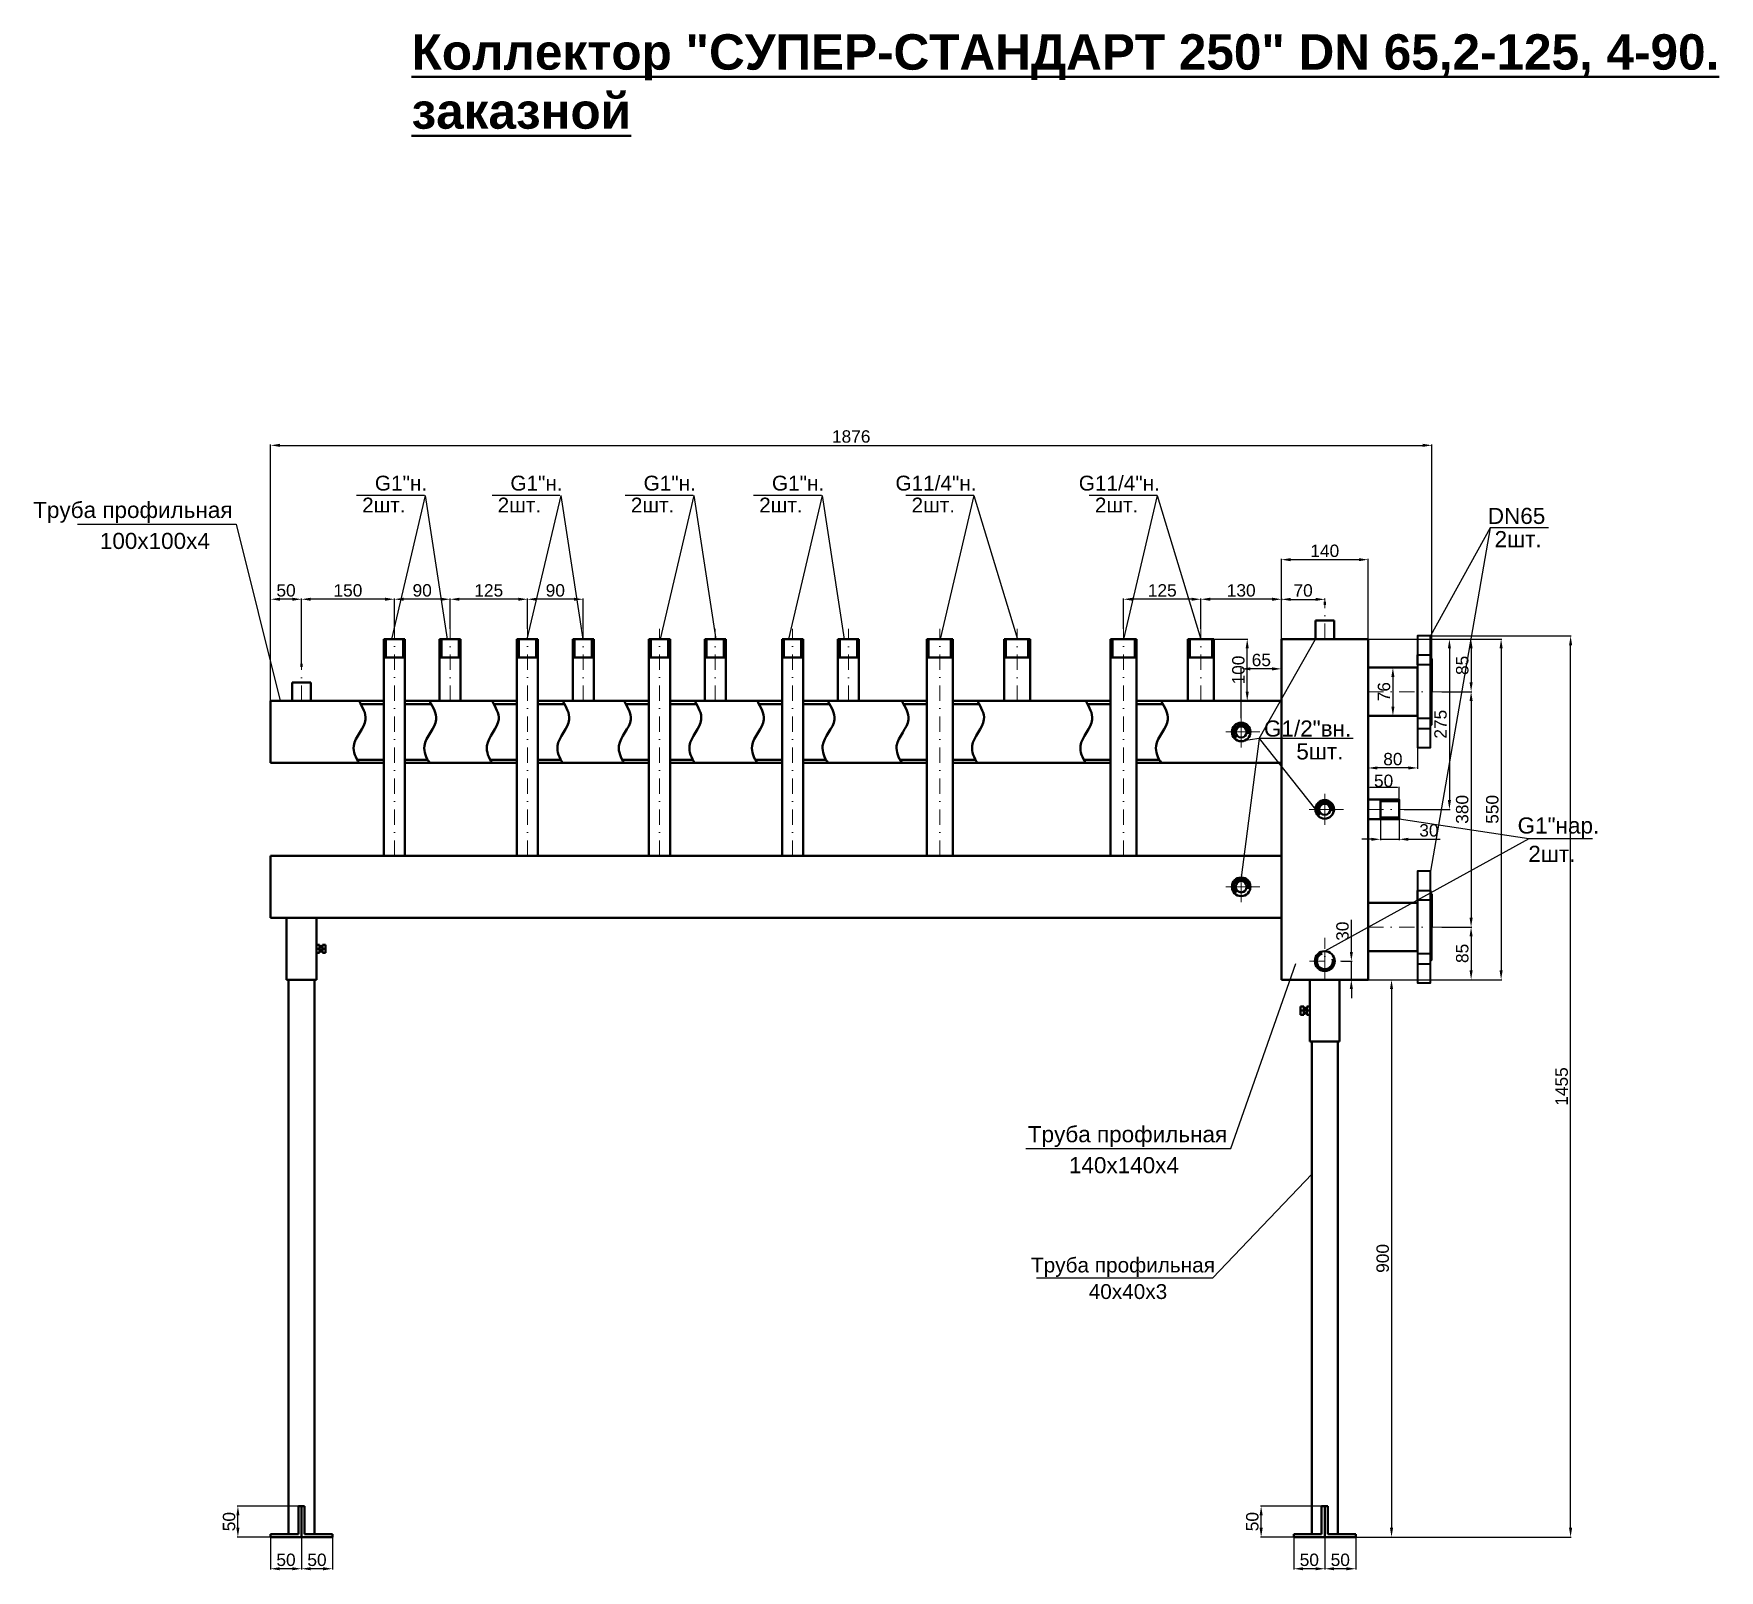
# Model space of a CAD drawing. Header units: millimetres. Extents: x -9232 to 2878, y -11520 to -3112.
# Drawn here: x -4855 to -2133, y -8367 to -5886 of the extents above; entities that cross this region are included whole.
import ezdxf

# ---------------------------------------------------------------- set-up
doc = ezdxf.new("R2010")
doc.units = ezdxf.units.MM
doc.header["$LTSCALE"] = 99.9
doc.linetypes.add('DASHDOT2', pattern=[0.5, 0.25, -0.125, 0, -0.125])
for name, color, linetype, lineweight in [('осевой', 10, 'DASHDOT2', 15), ('основной', 7, 'Continuous', 50), ('размерный', 160, 'Continuous', 25), ('Тело', 7, 'Continuous', 50), ('Фланец', 7, 'Continuous', 40)]:
    doc.layers.add(name, color=color, linetype=linetype, lineweight=lineweight)
doc.styles.get("Standard").update_dxf_attribs({"font": 'arial.ttf', "height": 20})
doc.dimstyles.new('ISO-25', dxfattribs={"dimtxt": 2.5, "dimasz": 2.5, "dimexe": 1.25, "dimexo": 0.625, "dimtad": 1, "dimtxsty": 'Standard', "dimcen": 2.5, "dimadec": 0, "dimazin": 0, "dimtfac": 1, "dimtmove": 0, "dimatfit": 3, "dimfxl": 1, "dimarcsym": 0})
doc.dimstyles.new('Копия ISO-25', dxfattribs={"dimtxt": 20, "dimasz": 15, "dimexe": 1.249, "dimexo": 0, "dimgap": 4, "dimtad": 1, "dimdec": 0, "dimtxsty": 'Standard', "dimcen": 0, "dimclrd": 256, "dimclre": 256, "dimclrt": 256, "dimadec": 0, "dimazin": 0, "dimtfac": 1, "dimtdec": 0, "dimtmove": 0, "dimatfit": 3, "dimfxl": 1, "dimlwd": -1, "dimlwe": -1, "dimarcsym": 0})

msp = doc.modelspace()

# ---------------------------------------------------------------- texts
at = {"layer": 'основной', "insert": (-4244.709, -5887.34), "char_height": 57.2, "width": 2251.65213, "attachment_point": 1}
msp.add_mtext('{\\fArial|b1|i0|c204|p34;\\LКоллектор "СУПЕР-СТАНДАРТ 250" DN 65,2-125, 4-90.\\Pзаказной                                    }', dxfattribs=at)
at = {"layer": 'размерный', "attachment_point": 3}
for s, insert, char_height, width in [('G1"н.', (-4219.612, -6600.112), 24, 173.12394), ('G1"н.', (-4000.758, -6600.112), 24, 173.12394), ('G1"н.', (-3785.582, -6600.112), 24, 173.12394), ('G1"н.', (-3578.32, -6600.112), 24, 173.12394), ('G11/4"н.', (-3332.18, -6600.112), 24, 173.12394), ('G11/4"н.', (-3036.084, -6600.112), 24, 173.12394), ('Труба профильная', (-4534.01, -6642.401), 26, 522.73389), ('2шт{\\fArial|b0|i0|c238|p34;.}', (-4254.434, -6635.522), 24, 173.12394), ('2шт{\\fArial|b0|i0|c238|p34;.}', (-4035.58, -6635.522), 24, 173.12394), ('2шт{\\fArial|b0|i0|c238|p34;.}', (-3820.404, -6635.522), 24, 173.12394), ('2шт{\\fArial|b0|i0|c238|p34;.}', (-3613.142, -6635.522), 24, 173.12394), ('2шт{\\fArial|b0|i0|c238|p34;.}', (-3367.002, -6635.522), 24, 173.12394), ('2шт{\\fArial|b0|i0|c238|p34;.}', (-3070.906, -6635.522), 24, 173.12394), ('DN65', (-2413.635, -6652.023), 26, 125.69273), ('100х100х4', (-4570.57, -6692.428), 26, 342.00142), ('2шт.', (-2419.508, -6689.512), 26, 101.97712), ('G1/2"вн.', (-2727.033, -6995.347), 26, 173.12394), ('5шт.', (-2739.693, -7032.328), 26, 101.97712), ('G1"нар.', (-2326.496, -7151.86), 26, 173.12394), ('2шт.', (-2365.047, -7197.685), 26, 101.97712), ('Труба профильная', (-2927.516, -7650.299), 26, 522.73389), ('140х140х4', (-3005.37, -7700.326), 26, 342.00142), ('Труба профильная', (-2947.204, -7862.57), 24, 571.00455), ('40х40х3', (-3024.337, -7905.44), 24, 249.97898)]:
    msp.add_mtext(s, dxfattribs=dict(at, insert=insert, char_height=char_height, width=width))

# ---------------------------------------------------------------- blocks, each defined once
blk = doc.blocks.new('*D31')
at = {"layer": 'Defpoints', "color": 0, "transparency": 16777216}
for p in [(-2699.8, -7103.8), (-2699.8, -7122.9), (-2649.8, -7122.9)]:
    blk.add_point(p, dxfattribs=at)
at = {"layer": 'размерный', "color": 0, "lineweight": -2, "transparency": 16777216}
for p, q in [((-2699.8, -7122.3), (-2699.8, -7102.5)), ((-2652.3, -7103.8), (-2697.3, -7103.8)), ((-2649.8, -7122.3), (-2649.8, -7102.5))]:
    blk.add_line(p, q, dxfattribs=at)
at = {"layer": 'размерный', "color": 0, "transparency": 16777216}
for points in [[(-2697.3, -7103.4), (-2697.3, -7104.2), (-2699.8, -7103.8)], [(-2652.3, -7103.4), (-2652.3, -7104.2), (-2649.8, -7103.8)]]:
    blk.add_solid(points, dxfattribs=at)
at = {"layer": 'размерный', "color": 0, "transparency": 16777216, "insert": (-2674.8, -7092.9), "char_height": 20, "attachment_point": 5}
blk.add_mtext('50', dxfattribs=at)
blk = doc.blocks.new('*D32')
at = {"layer": 'Defpoints', "color": 0, "transparency": 16777216}
for p in [(-2769.8, -8313.9), (-2719.8, -8313.9), (-2769.8, -8365)]:
    blk.add_point(p, dxfattribs=at)
at = {"layer": 'размерный', "transparency": 16777216}
for p, q in [((-2769.8, -8313.9), (-2769.8, -8366.2)), ((-2719.8, -8313.9), (-2719.8, -8366.2)), ((-2734.8, -8365), (-2754.8, -8365))]:
    blk.add_line(p, q, dxfattribs=at)
for points in [[(-2754.8, -8362.5), (-2754.8, -8367.5), (-2769.8, -8365)], [(-2734.8, -8362.5), (-2734.8, -8367.5), (-2719.8, -8365)]]:
    blk.add_solid(points, dxfattribs=at)
at = {"layer": 'размерный', "transparency": 16777216, "insert": (-2744.8, -8350.7), "char_height": 20, "attachment_point": 5}
blk.add_mtext('50', dxfattribs=at)
blk = doc.blocks.new('*D33')
at = {"layer": 'Defpoints', "color": 0, "transparency": 16777216}
for p in [(-2819.8, -8313.9), (-2769.8, -8313.9), (-2819.8, -8365)]:
    blk.add_point(p, dxfattribs=at)
at = {"layer": 'размерный', "transparency": 16777216}
for p, q in [((-2819.8, -8313.9), (-2819.8, -8366.2)), ((-2769.8, -8313.9), (-2769.8, -8366.2)), ((-2784.8, -8365), (-2804.8, -8365))]:
    blk.add_line(p, q, dxfattribs=at)
for points in [[(-2804.8, -8362.5), (-2804.8, -8367.5), (-2819.8, -8365)], [(-2784.8, -8362.5), (-2784.8, -8367.5), (-2769.8, -8365)]]:
    blk.add_solid(points, dxfattribs=at)
at = {"layer": 'размерный', "transparency": 16777216, "insert": (-2794.8, -8350.7), "char_height": 20, "attachment_point": 5}
blk.add_mtext('50', dxfattribs=at)
blk = doc.blocks.new('*D34')
at = {"layer": 'Defpoints', "color": 0, "transparency": 16777216}
for p in [(-2872.6, -8263.9), (-2774.8, -8263.9), (-2819.8, -8313.9)]:
    blk.add_point(p, dxfattribs=at)
at = {"layer": 'размерный', "transparency": 16777216}
for p, q in [((-2774.8, -8263.9), (-2873.8, -8263.9)), ((-2872.6, -8298.9), (-2872.6, -8278.9)), ((-2819.8, -8313.9), (-2873.8, -8313.9))]:
    blk.add_line(p, q, dxfattribs=at)
for points in [[(-2875.1, -8278.9), (-2870.1, -8278.9), (-2872.6, -8263.9)], [(-2875.1, -8298.9), (-2870.1, -8298.9), (-2872.6, -8313.9)]]:
    blk.add_solid(points, dxfattribs=at)
at = {"layer": 'размерный', "transparency": 16777216, "insert": (-2886.8, -8288.9), "char_height": 20, "attachment_point": 5, "rotation": 90}
blk.add_mtext('50', dxfattribs=at)
blk = doc.blocks.new('*D35')
at = {"layer": 'Defpoints', "color": 0, "transparency": 16777216}
for p in [(-4422.6, -8313.9), (-4372.6, -8313.9), (-4422.6, -8365)]:
    blk.add_point(p, dxfattribs=at)
at = {"layer": 'размерный', "transparency": 16777216}
for p, q in [((-4422.6, -8313.9), (-4422.6, -8366.2)), ((-4372.6, -8313.9), (-4372.6, -8366.2)), ((-4387.6, -8365), (-4407.6, -8365))]:
    blk.add_line(p, q, dxfattribs=at)
for points in [[(-4407.6, -8362.5), (-4407.6, -8367.5), (-4422.6, -8365)], [(-4387.6, -8362.5), (-4387.6, -8367.5), (-4372.6, -8365)]]:
    blk.add_solid(points, dxfattribs=at)
at = {"layer": 'размерный', "transparency": 16777216, "insert": (-4397.6, -8350.7), "char_height": 20, "attachment_point": 5}
blk.add_mtext('50', dxfattribs=at)
blk = doc.blocks.new('*D36')
at = {"layer": 'Defpoints', "color": 0, "transparency": 16777216}
for p in [(-4472.6, -8313.9), (-4422.6, -8313.9), (-4472.6, -8365)]:
    blk.add_point(p, dxfattribs=at)
at = {"layer": 'размерный', "transparency": 16777216}
for p, q in [((-4472.6, -8313.9), (-4472.6, -8366.2)), ((-4422.6, -8313.9), (-4422.6, -8366.2)), ((-4437.6, -8365), (-4457.6, -8365))]:
    blk.add_line(p, q, dxfattribs=at)
for points in [[(-4457.6, -8362.5), (-4457.6, -8367.5), (-4472.6, -8365)], [(-4437.6, -8362.5), (-4437.6, -8367.5), (-4422.6, -8365)]]:
    blk.add_solid(points, dxfattribs=at)
at = {"layer": 'размерный', "transparency": 16777216, "insert": (-4447.6, -8350.7), "char_height": 20, "attachment_point": 5}
blk.add_mtext('50', dxfattribs=at)
blk = doc.blocks.new('*D37')
at = {"layer": 'Defpoints', "color": 0, "transparency": 16777216}
for p in [(-4525.3, -8263.9), (-4427.6, -8263.9), (-4472.6, -8313.9)]:
    blk.add_point(p, dxfattribs=at)
at = {"layer": 'размерный', "transparency": 16777216}
for p, q in [((-4427.6, -8263.9), (-4526.6, -8263.9)), ((-4525.3, -8298.9), (-4525.3, -8278.9)), ((-4472.6, -8313.9), (-4526.6, -8313.9))]:
    blk.add_line(p, q, dxfattribs=at)
for points in [[(-4527.8, -8278.9), (-4522.8, -8278.9), (-4525.3, -8263.9)], [(-4527.8, -8298.9), (-4522.8, -8298.9), (-4525.3, -8313.9)]]:
    blk.add_solid(points, dxfattribs=at)
at = {"layer": 'размерный', "transparency": 16777216, "insert": (-4539.5, -8288.9), "char_height": 20, "attachment_point": 5, "rotation": 90}
blk.add_mtext('50', dxfattribs=at)
blk = doc.blocks.new('*D38')
at = {"layer": 'Defpoints', "color": 0, "transparency": 16777216}
for p in [(-2699.8, -6863.9), (-2580.5, -6948.9), (-2533.5, -6948.9)]:
    blk.add_point(p, dxfattribs=at)
at = {"layer": 'размерный', "transparency": 16777216}
for p, q in [((-2699.8, -6863.9), (-2532.3, -6863.9)), ((-2533.5, -6878.9), (-2533.5, -6933.9)), ((-2580.5, -6948.9), (-2532.3, -6948.9))]:
    blk.add_line(p, q, dxfattribs=at)
for points in [[(-2536, -6878.9), (-2531, -6878.9), (-2533.5, -6863.9)], [(-2536, -6933.9), (-2531, -6933.9), (-2533.5, -6948.9)]]:
    blk.add_solid(points, dxfattribs=at)
at = {"layer": 'размерный', "transparency": 16777216, "insert": (-2547.7, -6906.4), "char_height": 20, "attachment_point": 5, "rotation": 90}
blk.add_mtext('85', dxfattribs=at)
blk = doc.blocks.new('*D39')
at = {"layer": 'Defpoints', "color": 0, "transparency": 16777216}
for p in [(-2580.5, -6948.9), (-2580.5, -7328.9), (-2533.5, -7328.9)]:
    blk.add_point(p, dxfattribs=at)
at = {"layer": 'размерный', "transparency": 16777216}
for p, q in [((-2580.5, -6948.9), (-2532.3, -6948.9)), ((-2533.5, -6963.9), (-2533.5, -7313.9)), ((-2580.5, -7328.9), (-2532.3, -7328.9))]:
    blk.add_line(p, q, dxfattribs=at)
for points in [[(-2536, -6963.9), (-2531, -6963.9), (-2533.5, -6948.9)], [(-2536, -7313.9), (-2531, -7313.9), (-2533.5, -7328.9)]]:
    blk.add_solid(points, dxfattribs=at)
at = {"layer": 'размерный', "transparency": 16777216, "insert": (-2547.8, -7138.9), "char_height": 20, "attachment_point": 5, "rotation": 90}
blk.add_mtext('380', dxfattribs=at)
blk = doc.blocks.new('*D40')
at = {"layer": 'Defpoints', "color": 0, "transparency": 16777216}
for p in [(-2580.5, -7328.9), (-2699.8, -7413.9), (-2533.5, -7413.9)]:
    blk.add_point(p, dxfattribs=at)
at = {"layer": 'размерный', "transparency": 16777216}
for p, q in [((-2580.5, -7328.9), (-2532.3, -7328.9)), ((-2533.5, -7343.9), (-2533.5, -7398.9)), ((-2699.8, -7413.9), (-2532.3, -7413.9))]:
    blk.add_line(p, q, dxfattribs=at)
for points in [[(-2536, -7343.9), (-2531, -7343.9), (-2533.5, -7328.9)], [(-2536, -7398.9), (-2531, -7398.9), (-2533.5, -7413.9)]]:
    blk.add_solid(points, dxfattribs=at)
at = {"layer": 'размерный', "transparency": 16777216, "insert": (-2547.7, -7371.4), "char_height": 20, "attachment_point": 5, "rotation": 90}
blk.add_mtext('85', dxfattribs=at)
blk = doc.blocks.new('*D41')
at = {"layer": 'Defpoints', "color": 0, "transparency": 16777216}
for p in [(-2699.8, -6863.9), (-2641.4, -7138.9), (-2568.5, -7138.9)]:
    blk.add_point(p, dxfattribs=at)
at = {"layer": 'размерный', "transparency": 16777216}
for p, q in [((-2699.8, -6863.9), (-2567.3, -6863.9)), ((-2568.5, -6878.9), (-2568.5, -7123.9)), ((-2641.4, -7138.9), (-2567.3, -7138.9))]:
    blk.add_line(p, q, dxfattribs=at)
for points in [[(-2571, -6878.9), (-2566, -6878.9), (-2568.5, -6863.9)], [(-2571, -7123.9), (-2566, -7123.9), (-2568.5, -7138.9)]]:
    blk.add_solid(points, dxfattribs=at)
at = {"layer": 'размерный', "transparency": 16777216, "insert": (-2582.8, -7001.4), "char_height": 20, "attachment_point": 5, "rotation": 90}
blk.add_mtext('275', dxfattribs=at)
blk = doc.blocks.new('*D42')
at = {"layer": 'Defpoints', "color": 0, "transparency": 16777216}
for p in [(-2699.8, -6987.9), (-2619.8, -7038.9), (-2699.8, -7072)]:
    blk.add_point(p, dxfattribs=at)
at = {"layer": 'размерный', "transparency": 16777216}
for p, q in [((-2699.8, -6987.9), (-2699.8, -7073.2)), ((-2619.8, -7038.9), (-2619.8, -7073.2)), ((-2634.8, -7072), (-2684.8, -7072))]:
    blk.add_line(p, q, dxfattribs=at)
for points in [[(-2684.8, -7069.5), (-2684.8, -7074.5), (-2699.8, -7072)], [(-2634.8, -7069.5), (-2634.8, -7074.5), (-2619.8, -7072)]]:
    blk.add_solid(points, dxfattribs=at)
at = {"layer": 'размерный', "transparency": 16777216, "insert": (-2659.8, -7057.8), "char_height": 20, "attachment_point": 5}
blk.add_mtext('80', dxfattribs=at)
blk = doc.blocks.new('*D43')
at = {"layer": 'Defpoints', "color": 0, "transparency": 16777216}
for p in [(-2699.8, -6909.9), (-2699.8, -6987.9), (-2659.8, -6987.9)]:
    blk.add_point(p, dxfattribs=at)
at = {"layer": 'размерный', "transparency": 16777216}
for p, q in [((-2699.8, -6909.9), (-2658.6, -6909.9)), ((-2659.8, -6924.9), (-2659.8, -6972.9)), ((-2699.8, -6987.9), (-2658.6, -6987.9))]:
    blk.add_line(p, q, dxfattribs=at)
for points in [[(-2662.3, -6924.9), (-2657.3, -6924.9), (-2659.8, -6909.9)], [(-2662.3, -6972.9), (-2657.3, -6972.9), (-2659.8, -6987.9)]]:
    blk.add_solid(points, dxfattribs=at)
at = {"layer": 'размерный', "transparency": 16777216, "insert": (-2674.1, -6948.9), "char_height": 20, "attachment_point": 5, "rotation": 90}
blk.add_mtext('76', dxfattribs=at)
blk = doc.blocks.new('*D44')
at = {"layer": 'Defpoints', "color": 0, "transparency": 16777216}
for p in [(-2679.8, -7154.9), (-2649.8, -7154.9), (-2649.8, -7187.2)]:
    blk.add_point(p, dxfattribs=at)
at = {"layer": 'размерный', "transparency": 16777216}
for p, q in [((-2679.8, -7154.9), (-2679.8, -7188.4)), ((-2649.8, -7154.9), (-2649.8, -7188.4)), ((-2694.8, -7187.2), (-2709.8, -7187.2)), ((-2679.8, -7187.2), (-2649.8, -7187.2)), ((-2634.8, -7187.2), (-2583.3, -7187.2))]:
    blk.add_line(p, q, dxfattribs=at)
for points in [[(-2694.8, -7184.7), (-2694.8, -7189.7), (-2679.8, -7187.2)], [(-2634.8, -7184.7), (-2634.8, -7189.7), (-2649.8, -7187.2)]]:
    blk.add_solid(points, dxfattribs=at)
at = {"layer": 'размерный', "transparency": 16777216, "insert": (-2601.6, -7172.9), "char_height": 20, "attachment_point": 5}
blk.add_mtext('30', dxfattribs=at)
blk = doc.blocks.new('*D45')
at = {"layer": 'Defpoints', "color": 0, "transparency": 16777216}
for p in [(-2742.6, -7383.9), (-2726.9, -7383.9), (-2745.8, -7413.9)]:
    blk.add_point(p, dxfattribs=at)
at = {"layer": 'размерный', "transparency": 16777216}
for p, q in [((-2726.9, -7368.9), (-2726.9, -7317.3)), ((-2742.6, -7383.9), (-2725.6, -7383.9)), ((-2726.9, -7413.9), (-2726.9, -7383.9)), ((-2745.8, -7413.9), (-2725.6, -7413.9)), ((-2726.9, -7428.9), (-2726.9, -7443.9))]:
    blk.add_line(p, q, dxfattribs=at)
for points in [[(-2729.4, -7368.9), (-2724.4, -7368.9), (-2726.9, -7383.9)], [(-2729.4, -7428.9), (-2724.4, -7428.9), (-2726.9, -7413.9)]]:
    blk.add_solid(points, dxfattribs=at)
at = {"layer": 'размерный', "transparency": 16777216, "insert": (-2741.1, -7335.6), "char_height": 20, "attachment_point": 5, "rotation": 90}
blk.add_mtext('30', dxfattribs=at)
blk = doc.blocks.new('*D46')
at = {"layer": 'Defpoints', "color": 0, "transparency": 16777216}
for p in [(-2839.8, -6798.6), (-2769.8, -6799.8), (-2769.8, -6799.8)]:
    blk.add_point(p, dxfattribs=at)
at = {"layer": 'размерный', "transparency": 16777216}
for p, q in [((-2839.8, -6798.6), (-2839.8, -6801)), ((-2824.8, -6799.8), (-2784.8, -6799.8)), ((-2769.8, -6799.8), (-2769.8, -6798.5))]:
    blk.add_line(p, q, dxfattribs=at)
for points in [[(-2824.8, -6797.3), (-2824.8, -6802.3), (-2839.8, -6799.8)], [(-2784.8, -6797.3), (-2784.8, -6802.3), (-2769.8, -6799.8)]]:
    blk.add_solid(points, dxfattribs=at)
at = {"layer": 'размерный', "transparency": 16777216, "insert": (-2804.8, -6785.5), "char_height": 20, "attachment_point": 5}
blk.add_mtext('70', dxfattribs=at)
blk = doc.blocks.new('*D28')
at = {"layer": 'Defpoints', "color": 0, "transparency": 16777216}
for p in [(-2699.8, -7413.9), (-2719.8, -8313.9), (-2662, -8313.9)]:
    blk.add_point(p, dxfattribs=at)
at = {"layer": 'размерный', "transparency": 16777216}
for p, q in [((-2699.8, -7413.9), (-2660.8, -7413.9)), ((-2662, -7428.9), (-2662, -8298.9)), ((-2719.8, -8313.9), (-2660.8, -8313.9))]:
    blk.add_line(p, q, dxfattribs=at)
for points in [[(-2664.5, -7428.9), (-2659.5, -7428.9), (-2662, -7413.9)], [(-2664.5, -8298.9), (-2659.5, -8298.9), (-2662, -8313.9)]]:
    blk.add_solid(points, dxfattribs=at)
at = {"layer": 'размерный', "transparency": 16777216, "insert": (-2676.2, -7863.9), "char_height": 20, "attachment_point": 5, "rotation": 90}
blk.add_mtext('900', dxfattribs=at)
blk = doc.blocks.new('*D29')
at = {"layer": 'Defpoints', "color": 0, "transparency": 16777216}
for p in [(-2839.8, -6735.7), (-2839.8, -6863.9), (-2699.8, -6863.9)]:
    blk.add_point(p, dxfattribs=at)
at = {"layer": 'размерный', "transparency": 16777216}
for p, q in [((-2839.8, -6863.9), (-2839.8, -6734.4)), ((-2714.8, -6735.7), (-2824.8, -6735.7)), ((-2699.8, -6863.9), (-2699.8, -6734.4))]:
    blk.add_line(p, q, dxfattribs=at)
for points in [[(-2824.8, -6733.2), (-2824.8, -6738.2), (-2839.8, -6735.7)], [(-2714.8, -6733.2), (-2714.8, -6738.2), (-2699.8, -6735.7)]]:
    blk.add_solid(points, dxfattribs=at)
at = {"layer": 'размерный', "transparency": 16777216, "insert": (-2769.8, -6721.5), "char_height": 20, "attachment_point": 5}
blk.add_mtext('140', dxfattribs=at)
blk = doc.blocks.new('*D48')
at = {"layer": 'Defpoints', "color": 0, "transparency": 16777216}
for p in [(-2904.8, -6912), (-2839.8, -6963.9), (-2904.8, -6991.5)]:
    blk.add_point(p, dxfattribs=at)
at = {"layer": 'размерный', "transparency": 16777216}
for p, q in [((-2904.8, -6991.5), (-2904.8, -6910.7)), ((-2854.8, -6912), (-2889.8, -6912)), ((-2839.8, -6963.9), (-2839.8, -6910.7))]:
    blk.add_line(p, q, dxfattribs=at)
for points in [[(-2889.8, -6909.5), (-2889.8, -6914.5), (-2904.8, -6912)], [(-2854.8, -6909.5), (-2854.8, -6914.5), (-2839.8, -6912)]]:
    blk.add_solid(points, dxfattribs=at)
at = {"layer": 'размерный', "transparency": 16777216, "insert": (-2872.3, -6897.8), "char_height": 20, "attachment_point": 5}
blk.add_mtext('65', dxfattribs=at)
blk = doc.blocks.new('*D30')
at = {"layer": 'Defpoints', "color": 0, "transparency": 16777216}
for p in [(-2699.8, -6863.9), (-2699.8, -7413.9), (-2485, -7413.9)]:
    blk.add_point(p, dxfattribs=at)
at = {"layer": 'размерный', "transparency": 16777216}
for p, q in [((-2699.8, -6863.9), (-2483.7, -6863.9)), ((-2485, -6878.9), (-2485, -7398.9)), ((-2699.8, -7413.9), (-2483.7, -7413.9))]:
    blk.add_line(p, q, dxfattribs=at)
for points in [[(-2487.5, -6878.9), (-2482.5, -6878.9), (-2485, -6863.9)], [(-2487.5, -7398.9), (-2482.5, -7398.9), (-2485, -7413.9)]]:
    blk.add_solid(points, dxfattribs=at)
at = {"layer": 'размерный', "transparency": 16777216, "insert": (-2499.2, -7138.9), "char_height": 20, "attachment_point": 5, "rotation": 90}
blk.add_mtext('550', dxfattribs=at)
blk = doc.blocks.new('*D50')
at = {"layer": 'Defpoints', "color": 0, "transparency": 16777216}
for p in [(-2951.8, -6863.9), (-2895.1, -6863.9), (-2948.8, -6963.9)]:
    blk.add_point(p, dxfattribs=at)
at = {"layer": 'размерный', "transparency": 16777216}
for p, q in [((-2951.8, -6863.9), (-2893.9, -6863.9)), ((-2895.1, -6948.9), (-2895.1, -6878.9)), ((-2948.8, -6963.9), (-2893.9, -6963.9))]:
    blk.add_line(p, q, dxfattribs=at)
for points in [[(-2897.6, -6878.9), (-2892.6, -6878.9), (-2895.1, -6863.9)], [(-2897.6, -6948.9), (-2892.6, -6948.9), (-2895.1, -6963.9)]]:
    blk.add_solid(points, dxfattribs=at)
at = {"layer": 'размерный', "transparency": 16777216, "insert": (-2909.3, -6913.9), "char_height": 20, "attachment_point": 5, "rotation": 90}
blk.add_mtext('100', dxfattribs=at)
blk = doc.blocks.new('*D63')
at = {"layer": 'Defpoints', "color": 0, "transparency": 16777216}
for p in [(-2596.8, -6551.1), (-4472.5, -6963.9), (-2596.8, -6948.9)]:
    blk.add_point(p, dxfattribs=at)
at = {"layer": 'размерный', "transparency": 16777216}
for p, q in [((-4472.5, -6963.9), (-4472.5, -6549.8)), ((-4457.5, -6551.1), (-2611.8, -6551.1)), ((-2596.8, -6948.9), (-2596.8, -6549.8))]:
    blk.add_line(p, q, dxfattribs=at)
for points in [[(-4457.5, -6548.6), (-4457.5, -6553.6), (-4472.5, -6551.1)], [(-2611.8, -6548.6), (-2611.8, -6553.6), (-2596.8, -6551.1)]]:
    blk.add_solid(points, dxfattribs=at)
at = {"layer": 'размерный', "transparency": 16777216, "insert": (-3534.7, -6536.9), "char_height": 20, "attachment_point": 5}
blk.add_mtext('1876', dxfattribs=at)
blk = doc.blocks.new('*D71')
at = {"layer": 'Defpoints', "color": 0, "transparency": 16777216}
for p in [(-2969.8, -6799.6), (-2969.8, -6847.4), (-2839.8, -6863.9)]:
    blk.add_point(p, dxfattribs=at)
at = {"layer": 'размерный', "transparency": 16777216}
for p, q in [((-2969.8, -6847.4), (-2969.8, -6798.3)), ((-2854.8, -6799.6), (-2954.8, -6799.6)), ((-2839.8, -6863.9), (-2839.8, -6798.3))]:
    blk.add_line(p, q, dxfattribs=at)
for points in [[(-2954.8, -6797.1), (-2954.8, -6802.1), (-2969.8, -6799.6)], [(-2854.8, -6797.1), (-2854.8, -6802.1), (-2839.8, -6799.6)]]:
    blk.add_solid(points, dxfattribs=at)
at = {"layer": 'размерный', "transparency": 16777216, "insert": (-2904.8, -6785.4), "char_height": 20, "attachment_point": 5}
blk.add_mtext('130', dxfattribs=at)
blk = doc.blocks.new('*D72')
at = {"layer": 'Defpoints', "color": 0, "transparency": 16777216}
for p in [(-3094.8, -6799.6), (-3094.8, -6847.4), (-2969.8, -6847.4)]:
    blk.add_point(p, dxfattribs=at)
at = {"layer": 'размерный', "transparency": 16777216}
for p, q in [((-3094.8, -6847.4), (-3094.8, -6798.3)), ((-2984.8, -6799.6), (-3079.8, -6799.6)), ((-2969.8, -6847.4), (-2969.8, -6798.3))]:
    blk.add_line(p, q, dxfattribs=at)
for points in [[(-3079.8, -6797.1), (-3079.8, -6802.1), (-3094.8, -6799.6)], [(-2984.8, -6797.1), (-2984.8, -6802.1), (-2969.8, -6799.6)]]:
    blk.add_solid(points, dxfattribs=at)
at = {"layer": 'размерный', "transparency": 16777216, "insert": (-3032.3, -6785.4), "char_height": 20, "attachment_point": 5}
blk.add_mtext('125', dxfattribs=at)
blk = doc.blocks.new('*D74')
at = {"layer": 'Defpoints', "color": 0, "transparency": 16777216}
for p in [(-4057.6, -6799.6), (-4057.6, -6847.4), (-3967.6, -6847.4)]:
    blk.add_point(p, dxfattribs=at)
at = {"layer": 'размерный', "transparency": 16777216}
for p, q in [((-4057.6, -6847.4), (-4057.6, -6798.3)), ((-3982.6, -6799.6), (-4042.6, -6799.6)), ((-3967.6, -6847.4), (-3967.6, -6798.3))]:
    blk.add_line(p, q, dxfattribs=at)
for points in [[(-4042.6, -6797.1), (-4042.6, -6802.1), (-4057.6, -6799.6)], [(-3982.6, -6797.1), (-3982.6, -6802.1), (-3967.6, -6799.6)]]:
    blk.add_solid(points, dxfattribs=at)
at = {"layer": 'размерный', "transparency": 16777216, "insert": (-4012.6, -6785.4), "char_height": 20, "attachment_point": 5}
blk.add_mtext('90', dxfattribs=at)
blk = doc.blocks.new('*D75')
at = {"layer": 'Defpoints', "color": 0, "transparency": 16777216}
for p in [(-4182.6, -6799.6), (-4182.6, -6847.4), (-4057.6, -6847.4)]:
    blk.add_point(p, dxfattribs=at)
at = {"layer": 'размерный', "transparency": 16777216}
for p, q in [((-4182.6, -6847.4), (-4182.6, -6798.3)), ((-4072.6, -6799.6), (-4167.6, -6799.6)), ((-4057.6, -6847.4), (-4057.6, -6798.3))]:
    blk.add_line(p, q, dxfattribs=at)
for points in [[(-4167.6, -6797.1), (-4167.6, -6802.1), (-4182.6, -6799.6)], [(-4072.6, -6797.1), (-4072.6, -6802.1), (-4057.6, -6799.6)]]:
    blk.add_solid(points, dxfattribs=at)
at = {"layer": 'размерный', "transparency": 16777216, "insert": (-4120.1, -6785.4), "char_height": 20, "attachment_point": 5}
blk.add_mtext('125', dxfattribs=at)
blk = doc.blocks.new('*D76')
at = {"layer": 'Defpoints', "color": 0, "transparency": 16777216}
for p in [(-4272.6, -6799.6), (-4272.6, -6847.4), (-4182.6, -6847.4)]:
    blk.add_point(p, dxfattribs=at)
at = {"layer": 'размерный', "transparency": 16777216}
for p, q in [((-4272.6, -6847.4), (-4272.6, -6798.3)), ((-4197.6, -6799.6), (-4257.6, -6799.6)), ((-4182.6, -6847.4), (-4182.6, -6798.3))]:
    blk.add_line(p, q, dxfattribs=at)
for points in [[(-4257.6, -6797.1), (-4257.6, -6802.1), (-4272.6, -6799.6)], [(-4197.6, -6797.1), (-4197.6, -6802.1), (-4182.6, -6799.6)]]:
    blk.add_solid(points, dxfattribs=at)
at = {"layer": 'размерный', "transparency": 16777216, "insert": (-4227.6, -6785.4), "char_height": 20, "attachment_point": 5}
blk.add_mtext('90', dxfattribs=at)
blk = doc.blocks.new('*D77')
at = {"layer": 'Defpoints', "color": 0, "transparency": 16777216}
for p in [(-4422.6, -6799.6), (-4272.6, -6847.4), (-4422.6, -6908.9)]:
    blk.add_point(p, dxfattribs=at)
at = {"layer": 'размерный', "transparency": 16777216}
for p, q in [((-4422.6, -6908.9), (-4422.6, -6798.3)), ((-4287.6, -6799.6), (-4407.6, -6799.6)), ((-4272.6, -6847.4), (-4272.6, -6798.3))]:
    blk.add_line(p, q, dxfattribs=at)
for points in [[(-4407.6, -6797.1), (-4407.6, -6802.1), (-4422.6, -6799.6)], [(-4287.6, -6797.1), (-4287.6, -6802.1), (-4272.6, -6799.6)]]:
    blk.add_solid(points, dxfattribs=at)
at = {"layer": 'размерный', "transparency": 16777216, "insert": (-4347.6, -6785.4), "char_height": 20, "attachment_point": 5}
blk.add_mtext('150', dxfattribs=at)
blk = doc.blocks.new('*D78')
at = {"layer": 'Defpoints', "color": 0, "transparency": 16777216}
for p in [(-4472.4, -6799.6), (-4422.6, -6908.9), (-4472.4, -6963.9)]:
    blk.add_point(p, dxfattribs=at)
at = {"layer": 'размерный', "transparency": 16777216}
for p, q in [((-4472.4, -6963.9), (-4472.4, -6798.3)), ((-4437.6, -6799.6), (-4457.4, -6799.6)), ((-4422.6, -6908.9), (-4422.6, -6798.3))]:
    blk.add_line(p, q, dxfattribs=at)
for points in [[(-4457.4, -6797.1), (-4457.4, -6802.1), (-4472.4, -6799.6)], [(-4437.6, -6797.1), (-4437.6, -6802.1), (-4422.6, -6799.6)]]:
    blk.add_solid(points, dxfattribs=at)
at = {"layer": 'размерный', "transparency": 16777216, "insert": (-4447.5, -6785.4), "char_height": 20, "attachment_point": 5}
blk.add_mtext('50', dxfattribs=at)
blk = doc.blocks.new('*D129')
at = {"layer": 'Defpoints', "color": 0, "transparency": 16777216}
for p in [(-2598.8, -6858.9), (-2372.8, -6858.9), (-2719.8, -8313.9)]:
    blk.add_point(p, dxfattribs=at)
at = {"layer": 'размерный', "transparency": 16777216}
for p, q in [((-2598.8, -6858.9), (-2371.6, -6858.9)), ((-2372.8, -8298.9), (-2372.8, -6873.9)), ((-2719.8, -8313.9), (-2371.6, -8313.9))]:
    blk.add_line(p, q, dxfattribs=at)
for points in [[(-2375.3, -6873.9), (-2370.3, -6873.9), (-2372.8, -6858.9)], [(-2375.3, -8298.9), (-2370.3, -8298.9), (-2372.8, -8313.9)]]:
    blk.add_solid(points, dxfattribs=at)
at = {"layer": 'размерный', "transparency": 16777216, "insert": (-2387.1, -7586.4), "char_height": 20, "attachment_point": 5, "rotation": 90}
blk.add_mtext('1455', dxfattribs=at)

# ---------------------------------------------------------------- dimensions: what is measured, and where the dimension line sits
at = {"layer": 'размерный'}
for base, p1, p2, picture, middle in [((-2596.847, -6551.076), (-4472.527, -6963.887), (-2596.847, -6948.887), '*D63', (-3534.687, -6536.865)), ((-2969.847, -6799.586), (-2839.847, -6863.887), (-2969.847, -6847.415), '*D71', (-2904.847, -6785.367))]:
    dim = msp.add_linear_dim(base=base, p1=p1, p2=p2, dimstyle='Копия ISO-25', dxfattribs=at)
    dim.commit()
    dim.dimension.update_dxf_attribs({"geometry": picture, "text_midpoint": middle})
for base, p1, p2, angle, dimstyle, picture, middle in [((-2839.847, -6735.694), (-2699.847, -6863.887), (-2839.847, -6863.887), 180, 'Копия ISO-25', '*D29', (-2769.847, -6721.483)), ((-2769.847, -6799.76), (-2839.847, -6798.622), (-2769.847, -6799.76), 180, 'Копия ISO-25', '*D46', (-2804.847, -6785.548)), ((-2372.842, -6858.887), (-2719.847, -8313.887), (-2598.847, -6858.887), 90, 'Копия ISO-25', '*D129', (-2387.053, -7586.387)), ((-2895.114, -6863.887), (-2948.847, -6963.887), (-2951.847, -6863.887), 90, 'Копия ISO-25', '*D50', (-2909.325, -6913.887)), ((-2904.847, -6911.969), (-2839.847, -6963.887), (-2904.847, -6991.519), 180, 'Копия ISO-25', '*D48', (-2872.347, -6897.758)), ((-2533.533, -6948.887), (-2699.847, -6863.887), (-2580.494, -6948.887), 90, 'Копия ISO-25', '*D38', (-2547.744, -6906.387)), ((-2568.541, -7138.887), (-2699.847, -6863.887), (-2641.444, -7138.887), 90, 'Копия ISO-25', '*D41', (-2582.752, -7001.387)), ((-2484.99, -7413.887), (-2699.847, -6863.887), (-2699.847, -7413.887), 90, 'Копия ISO-25', '*D30', (-2499.201, -7138.887)), ((-2699.847, -7071.968), (-2619.847, -7038.887), (-2699.847, -6987.887), 180, 'Копия ISO-25', '*D42', (-2659.847, -7057.757)), ((-2699.847, -7103.778), (-2649.847, -7122.887), (-2699.847, -7122.887), 180, 'ISO-25', '*D31', (-2674.847, -7092.941)), ((-2649.847, -7187.157), (-2679.847, -7154.887), (-2649.847, -7154.887), 180, 'Копия ISO-25', '*D44', (-2601.563, -7172.938)), ((-2726.884, -7383.887), (-2745.847, -7413.887), (-2742.64, -7383.887), 90, 'Копия ISO-25', '*D45', (-2741.102, -7335.603)), ((-2662.017, -8313.887), (-2699.847, -7413.887), (-2719.847, -8313.887), 90, 'Копия ISO-25', '*D28', (-2676.228, -7863.887)), ((-4525.307, -8263.887), (-4472.585, -8313.887), (-4427.585, -8263.887), 90, 'Копия ISO-25', '*D37', (-4539.518, -8288.887)), ((-2872.568, -8263.887), (-2819.847, -8313.887), (-2774.847, -8263.887), 90, 'Копия ISO-25', '*D34', (-2886.78, -8288.887)), ((-4422.585, -8364.959), (-4372.585, -8313.887), (-4422.585, -8313.887), 180, 'Копия ISO-25', '*D35', (-4397.585, -8350.747)), ((-2769.847, -8364.959), (-2719.847, -8313.887), (-2769.847, -8313.887), 180, 'Копия ISO-25', '*D32', (-2744.847, -8350.747))]:
    dim = msp.add_linear_dim(base=base, p1=p1, p2=p2, angle=angle, dimstyle=dimstyle, dxfattribs=at)
    dim.commit()
    dim.dimension.update_dxf_attribs({"geometry": picture, "text_midpoint": middle})
for base, p1, p2, picture, middle in [((-4472.417, -6799.586), (-4422.585, -6908.887), (-4472.417, -6963.887), '*D78', (-4447.501, -6785.374)), ((-4422.585, -6799.586), (-4272.585, -6847.415), (-4422.585, -6908.887), '*D77', (-4347.585, -6785.374)), ((-4272.585, -6799.586), (-4182.585, -6847.415), (-4272.585, -6847.415), '*D76', (-4227.585, -6785.374)), ((-4182.585, -6799.586), (-4057.585, -6847.415), (-4182.585, -6847.415), '*D75', (-4120.085, -6785.374)), ((-4057.585, -6799.586), (-3967.585, -6847.415), (-4057.585, -6847.415), '*D74', (-4012.585, -6785.374)), ((-3094.847, -6799.586), (-2969.847, -6847.415), (-3094.847, -6847.415), '*D72', (-3032.347, -6785.374))]:
    dim = msp.add_linear_dim(base=base, p1=p1, p2=p2, dimstyle='Копия ISO-25', override={"dimtmove": 1}, dxfattribs=at)
    dim.commit()
    dim.dimension.update_dxf_attribs({"geometry": picture, "text_midpoint": middle})
dim = msp.add_linear_dim(base=(-2659.847, -6987.887), p1=(-2699.847, -6909.887), p2=(-2699.847, -6987.887), angle=90, text='76', dimstyle='Копия ISO-25', dxfattribs=at)
dim.commit()
dim.dimension.update_dxf_attribs({"geometry": '*D43', "text_midpoint": (-2674.058, -6948.887)})
for base, p1, p2, angle, picture, middle in [((-2533.533, -7328.887), (-2580.494, -6948.887), (-2580.494, -7328.887), 90, '*D39', (-2547.751, -7138.887)), ((-2533.533, -7413.887), (-2580.494, -7328.887), (-2699.847, -7413.887), 90, '*D40', (-2547.744, -7371.387)), ((-4472.585, -8364.959), (-4422.585, -8313.887), (-4472.585, -8313.887), 180, '*D36', (-4447.585, -8350.747)), ((-2819.847, -8364.959), (-2769.847, -8313.887), (-2819.847, -8313.887), 180, '*D33', (-2794.847, -8350.747))]:
    dim = msp.add_linear_dim(base=base, p1=p1, p2=p2, angle=angle, dimstyle='Копия ISO-25', override={"dimtmove": 1}, dxfattribs=at)
    dim.commit()
    dim.dimension.update_dxf_attribs({"geometry": picture, "text_midpoint": middle})

# ---------------------------------------------------------------- linework, layer by layer
at = {"layer": 'осевой'}
for p, q in [((-2769.847, -6863.887), (-2769.847, -6799.76)), ((-2769.847, -6863.887), (-2769.847, -6801.436)), ((-4272.585, -7213.887), (-4272.585, -6847.415)), ((-4182.585, -6963.887), (-4182.585, -6847.415)), ((-4057.585, -7213.887), (-4057.585, -6847.415)), ((-3967.585, -6963.887), (-3967.585, -6847.415)), ((-3844.317, -7213.887), (-3844.317, -6847.415)), ((-3754.317, -6963.887), (-3754.317, -6847.415)), ((-3629.317, -7213.887), (-3629.317, -6847.415)), ((-3539.317, -6963.887), (-3539.317, -6847.415)), ((-3391.763, -7213.887), (-3391.763, -6847.415)), ((-3266.763, -6963.887), (-3266.763, -6847.415)), ((-3266.763, -6963.887), (-3266.763, -6847.415)), ((-3094.847, -7213.887), (-3094.847, -6847.415)), ((-2969.847, -6963.887), (-2969.847, -6847.415)), ((-2969.847, -6963.887), (-2969.847, -6847.415)), ((-4422.585, -6963.887), (-4422.585, -6899.76)), ((-4422.585, -6963.887), (-4422.585, -6901.436)), ((-2699.847, -6948.887), (-2580.494, -6948.887)), ((-2904.847, -7013.887), (-2904.847, -6983.887)), ((-2904.847, -7032.395), (-2904.847, -6991.519)), ((-2904.847, -7013.887), (-2934.847, -7013.887)), ((-2884.739, -7013.887), (-2922.043, -7013.887)), ((-2874.847, -7013.887), (-2904.847, -7013.887)), ((-2904.847, -7013.887), (-2904.847, -7043.887)), ((-2904.847, -7013.887), (-2884.739, -7013.887)), ((-2904.847, -7013.887), (-2904.847, -7032.395)), ((-4255.585, -7063.887), (-4255.585, -7063.887)), ((-4040.585, -7063.887), (-4040.585, -7063.887)), ((-3827.317, -7063.887), (-3827.317, -7063.887)), ((-3612.317, -7063.887), (-3612.317, -7063.887)), ((-3370.763, -7063.887), (-3370.763, -7063.887)), ((-3073.847, -7063.887), (-3073.847, -7063.887)), ((-2769.847, -7138.887), (-2769.847, -7108.887)), ((-2769.847, -7157.395), (-2769.847, -7116.519)), ((-2769.847, -7138.887), (-2799.847, -7138.887)), ((-2749.739, -7138.887), (-2787.043, -7138.887)), ((-2739.847, -7138.887), (-2769.847, -7138.887)), ((-2769.847, -7138.887), (-2769.847, -7168.887)), ((-2769.847, -7138.887), (-2749.739, -7138.887)), ((-2769.847, -7138.887), (-2769.847, -7157.395)), ((-2699.847, -7138.887), (-2641.444, -7138.887)), ((-2904.847, -7282.395), (-2904.847, -7241.519)), ((-2904.847, -7263.887), (-2934.847, -7263.887)), ((-2884.739, -7263.887), (-2922.043, -7263.887)), ((-2874.847, -7263.887), (-2904.847, -7263.887)), ((-2904.847, -7263.887), (-2884.739, -7263.887)), ((-2874.847, -7263.887), (-2904.847, -7263.887)), ((-2904.847, -7263.887), (-2904.847, -7293.887)), ((-2769.847, -7413.887), (-2769.847, -7346.298)), ((-2699.847, -7328.887), (-2580.494, -7328.887)), ((-4398.585, -7363.887), (-4383.585, -7363.887)), ((-2769.847, -7392.387), (-2769.847, -7367.387)), ((-2769.847, -7383.887), (-2794.552, -7383.887)), ((-2794.552, -7383.887), (-2742.64, -7383.887)), ((-2808.847, -7463.887), (-2793.847, -7463.887))]:
    msp.add_line(p, q, dxfattribs=at)
at = {"layer": 'основной'}
for p, q in [((-2769.847, -6803.887), (-2769.847, -6808.887)), ((-2784.847, -6863.887), (-2784.847, -6833.887)), ((-2784.847, -6833.887), (-2754.847, -6833.887)), ((-2754.847, -6833.887), (-2754.847, -6863.887)), ((-4255.585, -6863.887), (-4289.585, -6863.887)), ((-4289.585, -6863.887), (-4289.585, -7213.887)), ((-4289.585, -6863.887), (-4289.585, -6893.887)), ((-4286.585, -6893.887), (-4286.585, -6863.887)), ((-4258.585, -6893.887), (-4258.585, -6863.887)), ((-4255.585, -7213.887), (-4255.585, -6863.887)), ((-4165.585, -6863.887), (-4199.585, -6863.887)), ((-4199.585, -6863.887), (-4199.585, -6963.887)), ((-4199.585, -6863.887), (-4199.585, -6893.887)), ((-4196.585, -6893.887), (-4196.585, -6863.887)), ((-4168.585, -6893.887), (-4168.585, -6863.887)), ((-4165.585, -6963.887), (-4165.585, -6863.887)), ((-4040.585, -6863.887), (-4074.585, -6863.887)), ((-4074.585, -6863.887), (-4074.585, -7213.887)), ((-4074.585, -6863.887), (-4074.585, -6893.887)), ((-4071.585, -6893.887), (-4071.585, -6863.887)), ((-4043.585, -6893.887), (-4043.585, -6863.887)), ((-4040.585, -7213.887), (-4040.585, -6863.887)), ((-3950.585, -6863.887), (-3984.585, -6863.887)), ((-3984.585, -6863.887), (-3984.585, -6963.887)), ((-3984.585, -6863.887), (-3984.585, -6893.887)), ((-3981.585, -6893.887), (-3981.585, -6863.887)), ((-3953.585, -6893.887), (-3953.585, -6863.887)), ((-3950.585, -6963.887), (-3950.585, -6863.887)), ((-3827.317, -6863.887), (-3861.317, -6863.887)), ((-3861.317, -6863.887), (-3861.317, -7213.887)), ((-3861.317, -6863.887), (-3861.317, -6893.887)), ((-3858.317, -6893.887), (-3858.317, -6863.887)), ((-3830.317, -6893.887), (-3830.317, -6863.887)), ((-3827.317, -7213.887), (-3827.317, -6863.887)), ((-3737.317, -6863.887), (-3771.317, -6863.887)), ((-3771.317, -6863.887), (-3771.317, -6963.887)), ((-3771.317, -6863.887), (-3771.317, -6893.887)), ((-3768.317, -6893.887), (-3768.317, -6863.887)), ((-3740.317, -6893.887), (-3740.317, -6863.887)), ((-3737.317, -6963.887), (-3737.317, -6863.887)), ((-3612.317, -6863.887), (-3646.317, -6863.887)), ((-3646.317, -6863.887), (-3646.317, -7213.887)), ((-3646.317, -6863.887), (-3646.317, -6893.887)), ((-3643.317, -6893.887), (-3643.317, -6863.887)), ((-3615.317, -6893.887), (-3615.317, -6863.887)), ((-3612.317, -7213.887), (-3612.317, -6863.887)), ((-3522.317, -6863.887), (-3556.317, -6863.887)), ((-3556.317, -6863.887), (-3556.317, -6963.887)), ((-3556.317, -6863.887), (-3556.317, -6893.887)), ((-3553.317, -6893.887), (-3553.317, -6863.887)), ((-3525.317, -6893.887), (-3525.317, -6863.887)), ((-3522.317, -6963.887), (-3522.317, -6863.887)), ((-3370.763, -6863.887), (-3412.763, -6863.887)), ((-3412.763, -6863.887), (-3412.763, -7213.887)), ((-3412.763, -6863.887), (-3412.763, -6893.887)), ((-3409.763, -6893.887), (-3409.763, -6863.887)), ((-3373.763, -6893.887), (-3373.763, -6863.887)), ((-3370.763, -7213.887), (-3370.763, -6863.887)), ((-3245.763, -6863.887), (-3287.763, -6863.887)), ((-3287.763, -6863.887), (-3287.763, -6963.887)), ((-3287.763, -6863.887), (-3287.763, -6893.887)), ((-3284.763, -6893.887), (-3284.763, -6863.887)), ((-3248.763, -6893.887), (-3248.763, -6863.887)), ((-3245.763, -6963.887), (-3245.763, -6863.887)), ((-3073.847, -6863.887), (-3115.847, -6863.887)), ((-3115.847, -6863.887), (-3115.847, -7213.887)), ((-3115.847, -6863.887), (-3115.847, -6893.887)), ((-3112.847, -6893.887), (-3112.847, -6863.887)), ((-3076.847, -6893.887), (-3076.847, -6863.887)), ((-3073.847, -7213.887), (-3073.847, -6863.887)), ((-2948.847, -6863.887), (-2990.847, -6863.887)), ((-2990.847, -6863.887), (-2990.847, -6963.887)), ((-2990.847, -6863.887), (-2990.847, -6893.887)), ((-2987.847, -6893.887), (-2987.847, -6863.887)), ((-2951.847, -6893.887), (-2951.847, -6863.887)), ((-2948.847, -6963.887), (-2948.847, -6863.887)), ((-2839.847, -7413.887), (-2839.847, -6863.887)), ((-2839.847, -6863.887), (-2699.847, -6863.887)), ((-2839.847, -6863.887), (-2839.847, -6967.887)), ((-2769.847, -6863.887), (-2784.847, -6863.887)), ((-2769.847, -6863.887), (-2784.847, -6863.887)), ((-2699.847, -6863.887), (-2769.847, -6863.887)), ((-2699.847, -6863.887), (-2699.847, -7413.887)), ((-2699.847, -6863.887), (-2699.847, -6948.887)), ((-2699.847, -6863.887), (-2699.847, -7138.887)), ((-4422.585, -6903.887), (-4422.585, -6908.887)), ((-4289.585, -6893.887), (-4255.585, -6893.887)), ((-4289.585, -6893.887), (-4286.585, -6893.887)), ((-4255.585, -6893.887), (-4258.585, -6893.887)), ((-4199.585, -6893.887), (-4165.585, -6893.887)), ((-4199.585, -6893.887), (-4196.585, -6893.887)), ((-4165.585, -6893.887), (-4168.585, -6893.887)), ((-4074.585, -6893.887), (-4040.585, -6893.887)), ((-4074.585, -6893.887), (-4071.585, -6893.887)), ((-4040.585, -6893.887), (-4043.585, -6893.887)), ((-3984.585, -6893.887), (-3950.585, -6893.887)), ((-3984.585, -6893.887), (-3981.585, -6893.887)), ((-3950.585, -6893.887), (-3953.585, -6893.887)), ((-3861.317, -6893.887), (-3827.317, -6893.887)), ((-3861.317, -6893.887), (-3858.317, -6893.887)), ((-3827.317, -6893.887), (-3830.317, -6893.887)), ((-3771.317, -6893.887), (-3737.317, -6893.887)), ((-3771.317, -6893.887), (-3768.317, -6893.887)), ((-3737.317, -6893.887), (-3740.317, -6893.887)), ((-3646.317, -6893.887), (-3612.317, -6893.887)), ((-3646.317, -6893.887), (-3643.317, -6893.887)), ((-3612.317, -6893.887), (-3615.317, -6893.887)), ((-3556.317, -6893.887), (-3522.317, -6893.887)), ((-3556.317, -6893.887), (-3553.317, -6893.887)), ((-3522.317, -6893.887), (-3525.317, -6893.887)), ((-3412.763, -6893.887), (-3370.763, -6893.887)), ((-3412.763, -6893.887), (-3409.763, -6893.887)), ((-3370.763, -6893.887), (-3373.763, -6893.887)), ((-3287.763, -6893.887), (-3245.763, -6893.887)), ((-3287.763, -6893.887), (-3284.763, -6893.887)), ((-3245.763, -6893.887), (-3248.763, -6893.887)), ((-3115.847, -6893.887), (-3073.847, -6893.887)), ((-3115.847, -6893.887), (-3112.847, -6893.887)), ((-3073.847, -6893.887), (-3076.847, -6893.887)), ((-2990.847, -6893.887), (-2948.847, -6893.887)), ((-2990.847, -6893.887), (-2987.847, -6893.887)), ((-2948.847, -6893.887), (-2951.847, -6893.887)), ((-4437.585, -6963.887), (-4437.585, -6933.887)), ((-4437.585, -6933.887), (-4407.585, -6933.887)), ((-4407.585, -6933.887), (-4407.585, -6963.887)), ((-4426.585, -6963.887), (-4472.585, -6963.887)), ((-4472.585, -6963.887), (-4472.585, -7063.887)), ((-4293.585, -6963.887), (-4472.585, -6963.887)), ((-4426.585, -6963.887), (-4472.585, -6963.887)), ((-4472.585, -6963.887), (-4472.585, -7013.887)), ((-4308.585, -6963.887), (-4472.585, -6963.887)), ((-4422.585, -6963.887), (-4437.585, -6963.887)), ((-4422.585, -6963.887), (-4437.585, -6963.887)), ((-4293.585, -6963.887), (-4419.585, -6963.887)), ((-4326.79, -6968.887), (-4289.585, -6968.887)), ((-4324.585, -6963.887), (-4289.585, -6963.887)), ((-4242.585, -6963.887), (-4255.585, -6963.887)), ((-4255.585, -6963.887), (-4207.585, -6963.887)), ((-4255.585, -6968.887), (-4212.79, -6968.887)), ((-4074.585, -6963.887), (-4231.585, -6963.887)), ((-4206.585, -6963.887), (-4158.585, -6963.887)), ((-4111.79, -6968.887), (-4074.585, -6968.887)), ((-4109.585, -6963.887), (-4074.585, -6963.887)), ((-4027.585, -6963.887), (-4040.585, -6963.887)), ((-4040.585, -6963.887), (-3992.585, -6963.887)), ((-3861.317, -6963.887), (-4040.585, -6963.887)), ((-4040.585, -6968.887), (-3997.79, -6968.887)), ((-3991.585, -6963.887), (-3943.585, -6963.887)), ((-3898.521, -6968.887), (-3861.317, -6968.887)), ((-3896.317, -6963.887), (-3861.317, -6963.887)), ((-3814.317, -6963.887), (-3827.317, -6963.887)), ((-3827.317, -6963.887), (-3779.317, -6963.887)), ((-3646.317, -6963.887), (-3827.317, -6963.887)), ((-3827.317, -6968.887), (-3784.521, -6968.887)), ((-3646.317, -6963.887), (-3803.317, -6963.887)), ((-3778.317, -6963.887), (-3730.317, -6963.887)), ((-3683.521, -6968.887), (-3646.317, -6968.887)), ((-3681.317, -6963.887), (-3646.317, -6963.887)), ((-3599.317, -6963.887), (-3612.317, -6963.887)), ((-3612.317, -6963.887), (-3564.317, -6963.887)), ((-3412.763, -6963.887), (-3612.317, -6963.887)), ((-3612.317, -6968.887), (-3569.521, -6968.887)), ((-3563.317, -6963.887), (-3515.317, -6963.887)), ((-3450.763, -6963.887), (-3412.763, -6963.887)), ((-3449.968, -6968.887), (-3412.763, -6968.887)), ((-3357.763, -6963.887), (-3370.763, -6963.887)), ((-3370.763, -6963.887), (-3322.763, -6963.887)), ((-3115.847, -6963.887), (-3370.763, -6963.887)), ((-3370.763, -6968.887), (-3327.968, -6968.887)), ((-3153.847, -6963.887), (-3292.847, -6963.887)), ((-3290.763, -6963.887), (-3242.763, -6963.887)), ((-3153.847, -6963.887), (-3288.847, -6963.887)), ((-3153.847, -6963.887), (-3115.847, -6963.887)), ((-3153.052, -6968.887), (-3115.847, -6968.887)), ((-2839.847, -6963.887), (-3073.847, -6963.887)), ((-3060.847, -6963.887), (-3073.847, -6963.887)), ((-3073.847, -6963.887), (-3025.847, -6963.887)), ((-2839.847, -6963.887), (-3073.847, -6963.887)), ((-3073.847, -6968.887), (-3031.052, -6968.887)), ((-2993.847, -6963.887), (-2945.847, -6963.887)), ((-4472.585, -7063.887), (-4426.585, -7063.887)), ((-4293.585, -7063.887), (-4472.585, -7063.887)), ((-4452.585, -7063.887), (-4426.585, -7063.887)), ((-4419.585, -7063.887), (-4293.585, -7063.887)), ((-4365.585, -7063.887), (-4293.585, -7063.887)), ((-4289.585, -7058.887), (-4332.723, -7058.887)), ((-4289.585, -7063.887), (-4329.585, -7063.887)), ((-4218.723, -7058.887), (-4255.585, -7058.887)), ((-4255.585, -7063.887), (-4242.585, -7063.887)), ((-4255.585, -7063.887), (-4215.585, -7063.887)), ((-4231.585, -7063.887), (-4074.585, -7063.887)), ((-4074.585, -7058.887), (-4117.723, -7058.887)), ((-4074.585, -7063.887), (-4114.585, -7063.887)), ((-4003.723, -7058.887), (-4040.585, -7058.887)), ((-4040.585, -7063.887), (-4027.585, -7063.887)), ((-4040.585, -7063.887), (-4000.585, -7063.887)), ((-4040.585, -7063.887), (-3861.317, -7063.887)), ((-3937.317, -7063.887), (-3865.317, -7063.887)), ((-3861.317, -7058.887), (-3904.454, -7058.887)), ((-3861.317, -7063.887), (-3901.317, -7063.887)), ((-3790.454, -7058.887), (-3827.317, -7058.887)), ((-3827.317, -7063.887), (-3814.317, -7063.887)), ((-3827.317, -7063.887), (-3787.317, -7063.887)), ((-3827.317, -7063.887), (-3646.317, -7063.887)), ((-3803.317, -7063.887), (-3646.317, -7063.887)), ((-3646.317, -7058.887), (-3689.454, -7058.887)), ((-3646.317, -7063.887), (-3686.317, -7063.887)), ((-3575.454, -7058.887), (-3612.317, -7058.887)), ((-3612.317, -7063.887), (-3599.317, -7063.887)), ((-3612.317, -7063.887), (-3572.317, -7063.887)), ((-3612.317, -7063.887), (-3412.763, -7063.887)), ((-3412.763, -7058.887), (-3455.901, -7058.887)), ((-3412.763, -7063.887), (-3452.763, -7063.887)), ((-3333.901, -7058.887), (-3370.763, -7058.887)), ((-3370.763, -7063.887), (-3357.763, -7063.887)), ((-3370.763, -7063.887), (-3330.763, -7063.887)), ((-3370.763, -7063.887), (-3115.847, -7063.887)), ((-3225.763, -7063.887), (-3339.763, -7063.887)), ((-3292.847, -7063.887), (-3153.847, -7063.887)), ((-3288.847, -7063.887), (-3153.847, -7063.887)), ((-3115.847, -7058.887), (-3158.984, -7058.887)), ((-3115.847, -7063.887), (-3155.847, -7063.887)), ((-3036.984, -7058.887), (-3073.847, -7058.887)), ((-3073.847, -7063.887), (-3060.847, -7063.887)), ((-3073.847, -7063.887), (-3033.847, -7063.887)), ((-3073.847, -7063.887), (-2839.847, -7063.887)), ((-3073.847, -7063.887), (-2839.847, -7063.887)), ((-2928.847, -7063.887), (-3042.847, -7063.887)), ((-2699.847, -7122.887), (-2649.847, -7122.887)), ((-2649.847, -7122.887), (-2679.847, -7122.887)), ((-2679.847, -7122.887), (-2679.847, -7154.887)), ((-2649.847, -7125.887), (-2679.847, -7125.887)), ((-2649.847, -7122.887), (-2649.847, -7154.887)), ((-2649.847, -7122.887), (-2649.847, -7125.887)), ((-2649.847, -7154.887), (-2699.847, -7154.887)), ((-2649.847, -7151.887), (-2679.847, -7151.887)), ((-2649.847, -7154.887), (-2649.847, -7151.887)), ((-4225.585, -7213.887), (-4472.585, -7213.887)), ((-4472.585, -7213.887), (-4472.585, -7313.887)), ((-4472.585, -7213.887), (-4472.585, -7263.887)), ((-4199.585, -7213.887), (-4391.585, -7213.887)), ((-2839.847, -7213.887), (-4376.585, -7213.887)), ((-2839.847, -7213.887), (-2948.847, -7213.887)), ((-2948.847, -7213.887), (-2908.847, -7213.887)), ((-2948.847, -7213.887), (-2912.847, -7213.887)), ((-2948.847, -7213.887), (-2908.847, -7213.887)), ((-4472.585, -7313.887), (-4259.585, -7313.887)), ((-4248.585, -7313.887), (-4472.585, -7313.887)), ((-4443.585, -7313.887), (-4446.585, -7313.887)), ((-4446.585, -7313.887), (-4446.585, -7413.887)), ((-4422.585, -7313.887), (-4392.585, -7313.887)), ((-4401.585, -7313.887), (-4398.585, -7313.887)), ((-4398.585, -7313.887), (-4398.585, -7413.887)), ((-4392.585, -7313.887), (-4389.585, -7313.887)), ((-4391.585, -7313.887), (-4203.585, -7313.887)), ((-4391.585, -7313.887), (-4199.585, -7313.887)), ((-4391.585, -7313.887), (-4199.585, -7313.887)), ((-4376.585, -7313.887), (-4199.585, -7313.887)), ((-4308.585, -7313.887), (-4203.585, -7313.887)), ((-2839.847, -7313.887), (-4247.585, -7313.887)), ((-2948.847, -7313.887), (-2839.847, -7313.887)), ((-2913.847, -7313.887), (-2948.847, -7313.887)), ((-2699.847, -7413.887), (-2699.847, -7328.887)), ((-4398.585, -7370.387), (-4398.585, -7357.387)), ((-4398.585, -7357.387), (-4393.585, -7357.387)), ((-4393.585, -7363.887), (-4398.585, -7363.887)), ((-4393.585, -7370.387), (-4398.585, -7370.387)), ((-4393.585, -7357.387), (-4393.585, -7365.569)), ((-4393.585, -7367.887), (-4393.585, -7359.887)), ((-4393.585, -7359.887), (-4389.585, -7359.887)), ((-4388.585, -7360.887), (-4393.585, -7360.887)), ((-4393.585, -7363.887), (-4393.585, -7370.387)), ((-4388.585, -7366.887), (-4393.585, -7366.887)), ((-4388.585, -7367.887), (-4393.585, -7367.887)), ((-4389.585, -7359.887), (-4388.585, -7359.887)), ((-4388.585, -7370.387), (-4388.585, -7357.387)), ((-4388.585, -7357.387), (-4383.585, -7357.387)), ((-4383.585, -7363.887), (-4388.585, -7363.887)), ((-4383.585, -7370.387), (-4388.585, -7370.387)), ((-4383.585, -7357.387), (-4383.585, -7365.569)), ((-4383.585, -7367.887), (-4383.585, -7359.887)), ((-4383.585, -7363.887), (-4383.585, -7370.387)), ((-2699.847, -7413.887), (-2699.847, -7383.887)), ((-4398.585, -7413.887), (-4446.585, -7413.887)), ((-4443.585, -8008.887), (-4443.585, -7413.887)), ((-4401.585, -7413.887), (-4401.585, -8008.887)), ((-2699.847, -7413.887), (-2839.847, -7413.887)), ((-2790.847, -7413.887), (-2793.847, -7413.887)), ((-2793.847, -7413.887), (-2793.847, -7513.887)), ((-2769.847, -7413.887), (-2739.847, -7413.887)), ((-2748.847, -7413.887), (-2745.847, -7413.887)), ((-2745.847, -7413.887), (-2745.847, -7513.887)), ((-2739.847, -7413.887), (-2736.847, -7413.887)), ((-2808.847, -7470.387), (-2808.847, -7457.387)), ((-2808.847, -7457.387), (-2803.847, -7457.387)), ((-2803.847, -7457.387), (-2803.847, -7465.569)), ((-2798.847, -7470.387), (-2798.847, -7457.387)), ((-2798.847, -7457.387), (-2793.847, -7457.387)), ((-2793.847, -7457.387), (-2793.847, -7465.569)), ((-2803.847, -7463.887), (-2808.847, -7463.887)), ((-2803.847, -7470.387), (-2808.847, -7470.387)), ((-2803.847, -7467.887), (-2803.847, -7459.887)), ((-2803.847, -7459.887), (-2799.847, -7459.887)), ((-2798.847, -7460.887), (-2803.847, -7460.887)), ((-2803.847, -7463.887), (-2803.847, -7470.387)), ((-2798.847, -7466.887), (-2803.847, -7466.887)), ((-2798.847, -7467.887), (-2803.847, -7467.887)), ((-2799.847, -7459.887), (-2798.847, -7459.887)), ((-2793.847, -7463.887), (-2798.847, -7463.887)), ((-2793.847, -7470.387), (-2798.847, -7470.387)), ((-2793.847, -7467.887), (-2793.847, -7459.887)), ((-2793.847, -7463.887), (-2793.847, -7470.387)), ((-2745.847, -7513.887), (-2793.847, -7513.887)), ((-2790.847, -8008.887), (-2790.847, -7513.887)), ((-2748.847, -7513.887), (-2748.847, -8008.887)), ((-4443.585, -8008.887), (-4443.585, -8308.887)), ((-4401.585, -8008.887), (-4401.585, -8308.887)), ((-2790.847, -8008.887), (-2790.847, -8308.887)), ((-2748.847, -8008.887), (-2748.847, -8308.887)), ((-4427.585, -8308.887), (-4427.585, -8263.887)), ((-4427.585, -8263.887), (-4422.585, -8263.887)), ((-4422.585, -8263.887), (-4422.585, -8313.887)), ((-4417.585, -8263.887), (-4422.585, -8263.887)), ((-4422.585, -8263.887), (-4422.585, -8313.887)), ((-4417.585, -8308.887), (-4417.585, -8263.887)), ((-2774.847, -8308.887), (-2774.847, -8263.887)), ((-2774.847, -8263.887), (-2769.847, -8263.887)), ((-2769.847, -8263.887), (-2769.847, -8313.887)), ((-2764.847, -8263.887), (-2769.847, -8263.887)), ((-2769.847, -8263.887), (-2769.847, -8313.887)), ((-2764.847, -8308.887), (-2764.847, -8263.887)), ((-4472.585, -8313.887), (-4472.585, -8308.887)), ((-4472.585, -8308.887), (-4427.585, -8308.887)), ((-4422.585, -8313.887), (-4472.585, -8313.887)), ((-4401.585, -8313.887), (-4443.585, -8313.887)), ((-4422.585, -8313.887), (-4372.585, -8313.887)), ((-4372.585, -8308.887), (-4417.585, -8308.887)), ((-4372.585, -8313.887), (-4372.585, -8308.887)), ((-2819.847, -8313.887), (-2819.847, -8308.887)), ((-2819.847, -8308.887), (-2774.847, -8308.887)), ((-2769.847, -8313.887), (-2819.847, -8313.887)), ((-2748.847, -8313.887), (-2790.847, -8313.887)), ((-2769.847, -8313.887), (-2719.847, -8313.887)), ((-2719.847, -8308.887), (-2764.847, -8308.887)), ((-2719.847, -8313.887), (-2719.847, -8308.887))]:
    msp.add_line(p, q, dxfattribs=at)
for centre, radius in [((-2904.847, -7013.887), 15), ((-2904.847, -7013.887), 9), ((-2769.847, -7138.887), 15), ((-2769.847, -7138.887), 9), ((-2904.847, -7263.887), 15), ((-2904.847, -7263.887), 9), ((-2769.847, -7383.887), 16)]:
    msp.add_circle(centre, radius, dxfattribs=at)
for centre, radius, start, end in [((-2904.847, -7013.887), 12, 344.817302, 229.409873), ((-2769.847, -7138.887), 12, 344.817302, 229.409873), ((-2904.847, -7263.887), 12, 344.817302, 229.409873), ((-2769.847, -7383.887), 13, 108.218233, 17.104679)]:
    msp.add_arc(centre, radius, start, end, dxfattribs=at)
for points in [[(-4329.585, -6963.887), (-4323.883, -6973.984), (-4309.743, -6999.02), (-4345.97, -7029.356), (-4335.178, -7055.913), (-4329.585, -7063.887)], [(-4215.585, -6963.887), (-4209.883, -6973.984), (-4195.743, -6999.02), (-4231.97, -7029.356), (-4221.178, -7055.913), (-4215.585, -7063.887)], [(-4114.585, -6963.887), (-4108.883, -6973.984), (-4094.743, -6999.02), (-4130.97, -7029.356), (-4120.178, -7055.913), (-4114.585, -7063.887)], [(-4000.585, -6963.887), (-3994.883, -6973.984), (-3980.743, -6999.02), (-4016.97, -7029.356), (-4006.178, -7055.913), (-4000.585, -7063.887)], [(-3901.317, -6963.887), (-3895.614, -6973.984), (-3881.475, -6999.02), (-3917.701, -7029.356), (-3906.909, -7055.913), (-3901.317, -7063.887)], [(-3787.317, -6963.887), (-3781.614, -6973.984), (-3767.475, -6999.02), (-3803.701, -7029.356), (-3792.909, -7055.913), (-3787.317, -7063.887)], [(-3686.317, -6963.887), (-3680.614, -6973.984), (-3666.475, -6999.02), (-3702.701, -7029.356), (-3691.909, -7055.913), (-3686.317, -7063.887)], [(-3572.317, -6963.887), (-3566.614, -6973.984), (-3552.475, -6999.02), (-3588.701, -7029.356), (-3577.909, -7055.913), (-3572.317, -7063.887)], [(-3452.763, -6963.887), (-3447.061, -6973.984), (-3432.921, -6999.02), (-3469.148, -7029.356), (-3458.356, -7055.913), (-3452.763, -7063.887)], [(-3330.763, -6963.887), (-3325.061, -6973.984), (-3310.921, -6999.02), (-3347.148, -7029.356), (-3336.356, -7055.913), (-3330.763, -7063.887)], [(-3155.847, -6963.887), (-3150.144, -6973.984), (-3136.005, -6999.02), (-3172.231, -7029.356), (-3161.439, -7055.913), (-3155.847, -7063.887)], [(-3033.847, -6963.887), (-3028.144, -6973.984), (-3014.005, -6999.02), (-3050.231, -7029.356), (-3039.439, -7055.913), (-3033.847, -7063.887)]]:
    msp.add_open_spline(points, degree=3, knots=[0, 0, 0, 0, 31.62313015, 78.40838333, 107.14304539, 107.14304539, 107.14304539, 107.14304539], dxfattribs=at)
at = {"layer": 'размерный'}
for p, q in [((-4224.051, -6631.965), (-4333.731, -6631.965)), ((-4222.756, -6631.965), (-4277.275, -6863.887)), ((-4222.756, -6631.965), (-4187.275, -6863.887)), ((-4005.197, -6631.965), (-4114.877, -6631.965)), ((-4003.902, -6631.965), (-4058.421, -6863.887)), ((-4003.902, -6631.965), (-3968.421, -6863.887)), ((-3790.021, -6631.965), (-3899.701, -6631.965)), ((-3788.726, -6631.965), (-3843.245, -6863.887)), ((-3788.726, -6631.965), (-3753.245, -6863.887)), ((-3582.759, -6631.965), (-3692.439, -6631.965)), ((-3581.464, -6631.965), (-3635.983, -6863.887)), ((-3581.464, -6631.965), (-3545.983, -6863.887)), ((-3336.62, -6631.965), (-3446.299, -6631.965)), ((-3336.62, -6631.965), (-3390.943, -6863.887)), ((-3336.62, -6631.965), (-3265.943, -6863.887)), ((-3040.523, -6631.965), (-3150.203, -6631.965)), ((-3040.523, -6631.965), (-3094.847, -6863.887)), ((-3040.523, -6631.965), (-2969.847, -6863.887)), ((-4784.127, -6678.532), (-4528.002, -6678.532)), ((-4528.002, -6678.532), (-4456.788, -6963.887)), ((-2502.962, -6684.289), (-2598.847, -6858.887)), ((-2502.962, -6684.289), (-2598.847, -7238.887)), ((-2408.622, -6684.289), (-2502.962, -6684.289)), ((-2875.639, -7024.423), (-2784.847, -6863.887)), ((-2875.639, -7024.423), (-2904.847, -7028.887)), ((-2875.639, -7024.423), (-2904.847, -7248.887)), ((-2723.792, -7024.423), (-2875.639, -7024.423)), ((-2875.639, -7024.423), (-2784.847, -7138.887)), ((-2440.397, -7186.383), (-2649.847, -7154.887)), ((-2440.397, -7186.383), (-2769.847, -7367.887)), ((-2337.372, -7186.383), (-2440.397, -7186.383)), ((-3559.847, -7313.887), (-3759.847, -7313.887)), ((-3679.847, -7313.887), (-3676.847, -7313.887)), ((-2921.508, -7686.429), (-2816.565, -7387.859)), ((-2739.847, -7413.887), (-2736.847, -7413.887)), ((-3252.765, -7686.429), (-2921.508, -7686.429)), ((-2951.355, -7895.655), (-2790.373, -7727.313)), ((-2951.355, -7895.655), (-3235.542, -7895.655))]:
    msp.add_line(p, q, dxfattribs=at)
at = {"layer": 'Тело'}
for points in [[(-2619.847, -6909.887), (-2699.847, -6909.887), (-2699.847, -6987.887), (-2619.847, -6987.887)], [(-2619.847, -7289.887), (-2699.847, -7289.887), (-2699.847, -7367.887), (-2619.847, -7367.887)]]:
    msp.add_lwpolyline(points, close=True, dxfattribs=at)
at = {"layer": 'Тело', "color": 7}
msp.add_lwpolyline([(-2649.847, -7154.887), (-2699.847, -7154.887), (-2699.847, -7122.887), (-2649.847, -7122.887)], close=True, dxfattribs=at)
msp.add_lwpolyline([(-2679.847, -7154.887), (-2679.847, -7122.887)], dxfattribs=at)
at = {"layer": 'Фланец'}
for points in [[(-2598.847, -6858.887), (-2619.847, -6858.887), (-2619.847, -7038.887), (-2598.847, -7038.887)], [(-2598.847, -7238.887), (-2619.847, -7238.887), (-2619.847, -7418.887), (-2598.847, -7418.887)]]:
    msp.add_lwpolyline(points, close=True, dxfattribs=at)
at = {"layer": 'Фланец', "color": 7}
for points in [[(-2598.847, -6905.622), (-2619.847, -6905.622), (-2619.847, -6889.622), (-2598.847, -6889.622)], [(-2598.847, -6992.152), (-2619.847, -6992.152), (-2619.847, -7008.152), (-2598.847, -7008.152)], [(-2598.847, -7285.622), (-2619.847, -7285.622), (-2619.847, -7269.622), (-2598.847, -7269.622)], [(-2598.847, -7372.152), (-2619.847, -7372.152), (-2619.847, -7388.152), (-2598.847, -7388.152)]]:
    msp.add_lwpolyline(points, close=True, dxfattribs=at)
at = {"layer": 'Фланец'}
for points in [[(-2598.847, -6893.887), (-2596.847, -6895.887), (-2596.847, -6948.887)], [(-2598.847, -7003.887), (-2596.847, -7001.887), (-2596.847, -6948.887)], [(-2598.847, -7273.887), (-2596.847, -7275.887), (-2596.847, -7328.887)], [(-2598.847, -7383.887), (-2596.847, -7381.887), (-2596.847, -7328.887)]]:
    msp.add_lwpolyline(points, dxfattribs=at)

msp.set_redraw_order([(e.dxf.handle, doc.entitydb.next_handle()) for e in msp.query("TEXT MTEXT ATTDEF DIMENSION ARC_DIMENSION")])  # texts and dimensions are drawn at this point

doc.saveas('drawing.dxf')
